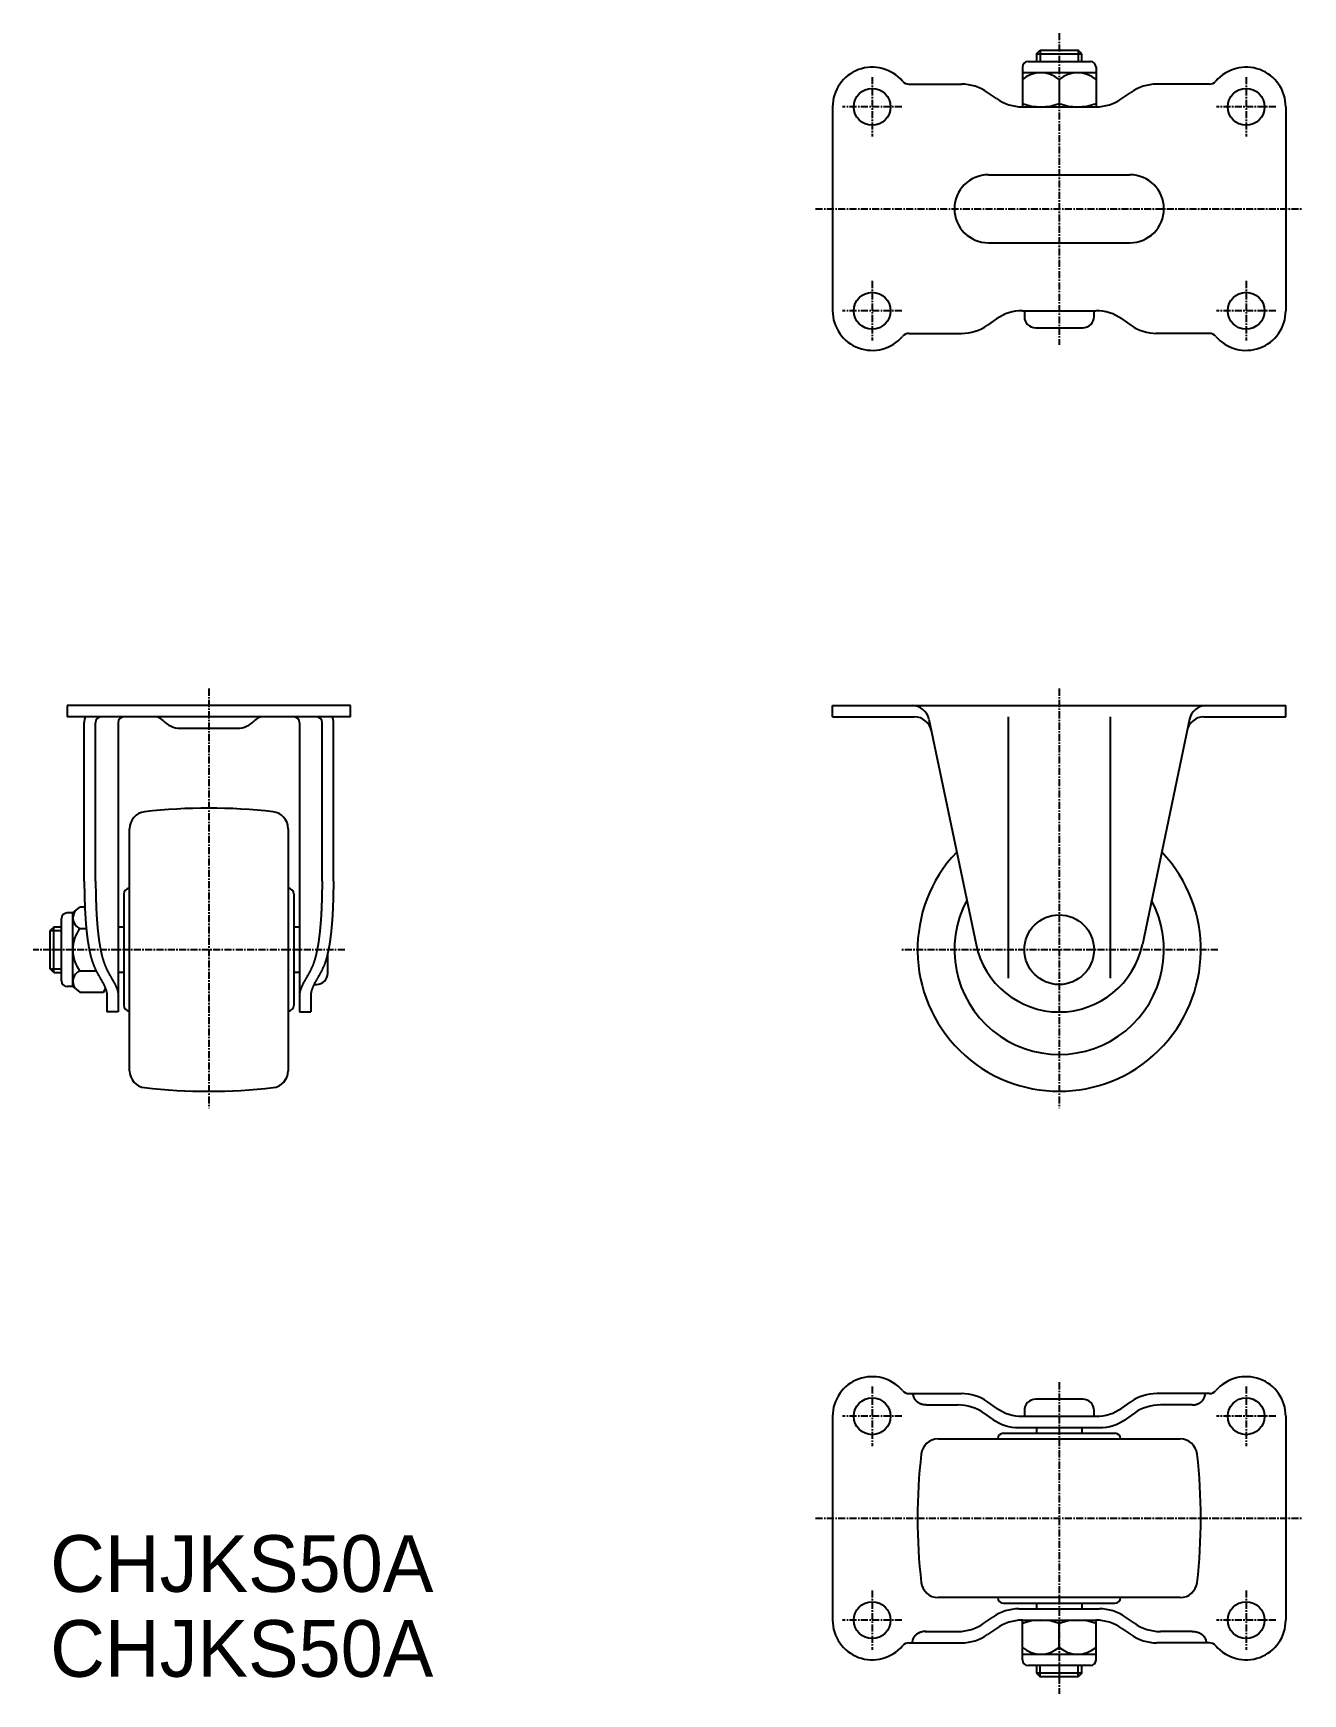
# Model space of a CAD drawing. Extents: x -3609 to -3385, y -128 to 165.
import ezdxf

# ---------------------------------------------------------------- set-up
doc = ezdxf.new("R2010")
doc.units = 0
doc.linetypes.add('CENTER', pattern=[2, 1.25, -0.25, 0.25, -0.25])
doc.layers.get('0').update_dxf_attribs({"linetype": 'CONTINUOUS'})
doc.layers.get('DEFPOINTS').update_dxf_attribs({"linetype": 'CONTINUOUS'})
doc.layers.add('CENTER', color=1, linetype='CENTER')

msp = doc.modelspace()

# ---------------------------------------------------------------- texts
at = {"color": 7, "linetype": 'CONTINUOUS'}
for p in [(-3605.86, -109.79), (-3605.86, -124.79)]:
    msp.add_text('CHJKS50A', height=10, dxfattribs=at).set_placement(p)

# ---------------------------------------------------------------- linework, layer by layer
at = {"color": 7, "linetype": 'CONTINUOUS'}
for p, q in [((-3431.76, 161.81), (-3431.14, 162.43)), ((-3431.76, 161.81), (-3423.76, 161.81)), ((-3431.76, 161.81), (-3431.76, 160.43)), ((-3431.14, 162.43), (-3424.39, 162.43)), ((-3423.76, 161.81), (-3424.39, 162.43)), ((-3423.76, 160.43), (-3423.76, 161.81)), ((-3434.26, 159.43), (-3434.26, 152.43)), ((-3421.26, 158.43), (-3434.26, 158.43)), ((-3433.26, 160.43), (-3422.26, 160.43)), ((-3421.26, 159.43), (-3421.26, 152.43)), ((-3454.28, 156.43), (-3445, 156.43)), ((-3427.76, 157.23), (-3427.76, 153.01)), ((-3401.24, 156.43), (-3410.53, 156.43)), ((-3438.83, 153.88), (-3440.41, 154.99)), ((-3416.69, 153.88), (-3415.11, 154.99)), ((-3467.76, 152.43), (-3467.76, 116.43)), ((-3434.24, 152.43), (-3421.28, 152.43)), ((-3387.76, 152.43), (-3387.76, 116.43)), ((-3440.26, 140.43), (-3415.26, 140.43)), ((-3440.26, 128.43), (-3415.26, 128.43)), ((-3438.83, 114.99), (-3440.41, 113.88)), ((-3434.24, 116.43), (-3421.28, 116.43)), ((-3433.91, 116.43), (-3433.91, 115.43)), ((-3421.61, 115.43), (-3421.61, 116.43)), ((-3416.69, 114.99), (-3415.11, 113.88)), ((-3454.28, 112.43), (-3445, 112.43)), ((-3431.91, 113.43), (-3423.61, 113.43)), ((-3401.24, 112.43), (-3410.76, 112.43)), ((-3552.86, 46.7), (-3602.86, 46.7)), ((-3602.86, 46.7), (-3602.86, 44.7)), ((-3552.86, 44.7), (-3602.86, 44.7)), ((-3552.86, 44.7), (-3552.86, 46.7)), ((-3467.76, 46.7), (-3387.76, 46.7)), ((-3467.76, 44.7), (-3467.76, 46.7)), ((-3467.76, 44.7), (-3453.28, 44.7)), ((-3450.76, 44.31), (-3442.44, 4.53)), ((-3436.76, 44.7), (-3436.76, -1.4)), ((-3418.76, 44.7), (-3418.76, -1.4)), ((-3404.76, 44.31), (-3413.08, 4.53)), ((-3402.24, 44.7), (-3387.76, 44.7)), ((-3387.76, 44.7), (-3387.76, 46.7)), ((-3599.86, 15.7), (-3599.86, 43.7)), ((-3597.86, 15.7), (-3597.86, 43.7)), ((-3593.86, 43.7), (-3593.86, -7.4)), ((-3582.89, 42.7), (-3572.82, 42.7)), ((-3561.86, 43.7), (-3561.86, -7.4)), ((-3557.86, 15.7), (-3557.86, 43.7)), ((-3555.86, 15.7), (-3555.86, 43.7)), ((-3591.86, -17.78), (-3591.86, 24.97)), ((-3563.86, 24.97), (-3563.86, -17.78)), ((-3592.86, 13.44), (-3592.86, -6.24)), ((-3591.86, 14.44), (-3591.91, 14.44)), ((-3563.86, 14.44), (-3563.81, 14.44)), ((-3562.86, 13.44), (-3562.86, -6.24)), ((-3603.86, -1.9), (-3603.86, 9.1)), ((-3601.86, 10.1), (-3602.86, 10.1)), ((-3601.86, 10.1), (-3600.66, 11.1)), ((-3601.86, -2.9), (-3601.86, 10.1)), ((-3599.74, 11.1), (-3600.66, 11.1)), ((-3605.23, 7.6), (-3605.86, 6.97)), ((-3605.86, 0.22), (-3605.86, 6.97)), ((-3605.23, -0.4), (-3605.23, 7.6)), ((-3603.86, 7.6), (-3605.23, 7.6)), ((-3600.66, 7.35), (-3599.5, 7.35)), ((-3592.86, 7.6), (-3593.86, 7.6)), ((-3561.86, 7.6), (-3562.86, 7.6)), ((-3556.86, -0.55), (-3556.86, 3.07)), ((-3605.23, -0.4), (-3605.86, 0.22)), ((-3605.23, -0.4), (-3603.86, -0.4)), ((-3601.86, -2.9), (-3602.86, -2.9)), ((-3601.86, -2.9), (-3600.66, -3.91)), ((-3600.66, -0.16), (-3597.73, -0.16)), ((-3592.86, -0.4), (-3593.86, -0.4)), ((-3561.86, -0.4), (-3562.86, -0.4)), ((-3559.3, -2.55), (-3558.86, -2.55)), ((-3600.66, -3.91), (-3596.44, -3.91)), ((-3596.44, -3.91), (-3596.09, -3.3)), ((-3595.86, -4.4), (-3595.86, -7.4)), ((-3559.86, -4.4), (-3559.86, -7.4)), ((-3593.86, -7.4), (-3595.86, -7.4)), ((-3591.86, -7.25), (-3591.91, -7.24)), ((-3563.86, -7.25), (-3563.81, -7.24)), ((-3561.86, -7.4), (-3559.86, -7.4)), ((-3454.28, -74.79), (-3445, -74.79)), ((-3438.83, -77.34), (-3440.41, -76.24)), ((-3423.61, -75.79), (-3431.91, -75.79)), ((-3416.69, -77.34), (-3415.11, -76.24)), ((-3401.24, -74.79), (-3410.53, -74.79)), ((-3467.76, -78.79), (-3467.76, -114.79)), ((-3451.26, -76.79), (-3445.63, -76.79)), ((-3441.04, -78.24), (-3439.46, -79.34)), ((-3434.24, -78.79), (-3421.28, -78.79)), ((-3433.91, -77.79), (-3433.91, -78.79)), ((-3421.61, -78.79), (-3421.61, -77.79)), ((-3414.48, -78.24), (-3416.06, -79.34)), ((-3404.26, -76.79), (-3409.9, -76.79)), ((-3387.76, -78.79), (-3387.76, -114.79)), ((-3437.6, -81.79), (-3417.92, -81.79)), ((-3434.87, -80.79), (-3420.65, -80.79)), ((-3431.76, -80.79), (-3431.76, -81.79)), ((-3423.76, -80.79), (-3423.76, -81.79)), ((-3449.14, -82.79), (-3406.39, -82.79)), ((-3438.6, -82.79), (-3438.6, -82.74)), ((-3416.92, -82.79), (-3416.92, -82.74)), ((-3406.39, -110.79), (-3449.14, -110.79)), ((-3438.6, -110.79), (-3438.6, -110.84)), ((-3416.92, -110.79), (-3416.92, -110.84)), ((-3441.04, -115.34), (-3439.46, -114.24)), ((-3437.6, -111.79), (-3417.92, -111.79)), ((-3434.87, -112.79), (-3420.65, -112.79)), ((-3431.76, -111.79), (-3431.76, -112.79)), ((-3423.76, -111.79), (-3423.76, -112.79)), ((-3414.48, -115.34), (-3416.06, -114.24)), ((-3451.44, -116.79), (-3445.63, -116.79)), ((-3438.83, -116.24), (-3440.41, -117.34)), ((-3434.26, -121.79), (-3434.26, -114.79)), ((-3434.24, -114.79), (-3421.28, -114.79)), ((-3427.76, -119.59), (-3427.76, -115.37)), ((-3421.26, -121.79), (-3421.26, -114.79)), ((-3416.69, -116.24), (-3415.11, -117.34)), ((-3404.26, -116.79), (-3409.9, -116.79)), ((-3454.28, -118.79), (-3445, -118.79)), ((-3401.24, -118.79), (-3410.53, -118.79)), ((-3434.26, -120.79), (-3421.26, -120.79)), ((-3422.26, -122.79), (-3433.26, -122.79)), ((-3431.76, -122.79), (-3431.76, -124.17)), ((-3423.76, -124.17), (-3423.76, -122.79)), ((-3423.76, -124.17), (-3431.76, -124.17)), ((-3431.76, -124.17), (-3431.14, -124.79)), ((-3424.39, -124.79), (-3431.14, -124.79)), ((-3423.76, -124.17), (-3424.39, -124.79))]:
    msp.add_line(p, q, dxfattribs=at)
at = {"color": 3, "linetype": 'CONTINUOUS'}
for p, q in [((-3431.14, 162.43), (-3431.14, 160.43)), ((-3424.39, 162.43), (-3424.39, 160.43)), ((-3605.86, 6.97), (-3603.86, 6.97)), ((-3605.86, 0.22), (-3603.86, 0.22)), ((-3431.14, -124.79), (-3431.14, -122.79)), ((-3424.39, -124.79), (-3424.39, -122.79))]:
    msp.add_line(p, q, dxfattribs=at)
at = {"color": 7}
for points in [[(-3599.86, 15.7, 0), (-3599.86, 15.65, 0), (-3599.86, 15.59, 0), (-3599.86, 15.54, 0), (-3599.85, 15.49, 0), (-3599.85, 15.43, 0), (-3599.85, 15.38, 0), (-3599.85, 15.32, 0), (-3599.85, 15.27, 0), (-3599.85, 15.21, 0), (-3599.85, 15.16, 0), (-3599.85, 15.11, 0), (-3599.85, 15.05, 0), (-3599.85, 15, 0), (-3599.85, 14.94, 0), (-3599.84, 14.89, 0), (-3599.84, 14.83, 0), (-3599.84, 14.78, 0), (-3599.84, 14.72, 0), (-3599.84, 14.67, 0), (-3599.84, 14.62, 0), (-3599.84, 14.56, 0), (-3599.84, 14.51, 0), (-3599.84, 14.45, 0), (-3599.84, 14.4, 0), (-3599.83, 14.34, 0), (-3599.83, 14.29, 0), (-3599.83, 14.23, 0), (-3599.83, 14.18, 0), (-3599.83, 14.13, 0), (-3599.83, 14.07, 0), (-3599.83, 14.02, 0), (-3599.83, 13.96, 0), (-3599.83, 13.91, 0), (-3599.82, 13.85, 0), (-3599.82, 13.8, 0), (-3599.82, 13.75, 0), (-3599.82, 13.69, 0), (-3599.82, 13.64, 0), (-3599.82, 13.58, 0), (-3599.82, 13.53, 0), (-3599.82, 13.47, 0), (-3599.82, 13.42, 0), (-3599.81, 13.37, 0), (-3599.81, 13.31, 0), (-3599.81, 13.26, 0), (-3599.81, 13.2, 0), (-3599.81, 13.15, 0), (-3599.81, 13.09, 0), (-3599.81, 13.04, 0), (-3599.8, 12.98, 0), (-3599.8, 12.93, 0), (-3599.8, 12.88, 0), (-3599.8, 12.82, 0), (-3599.8, 12.77, 0), (-3599.8, 12.71, 0), (-3599.8, 12.66, 0), (-3599.79, 12.6, 0), (-3599.79, 12.55, 0), (-3599.79, 12.5, 0), (-3599.79, 12.44, 0), (-3599.79, 12.39, 0), (-3599.79, 12.33, 0), (-3599.79, 12.28, 0), (-3599.78, 12.22, 0), (-3599.78, 12.17, 0), (-3599.78, 12.12, 0), (-3599.78, 12.06, 0), (-3599.78, 12.01, 0), (-3599.77, 11.95, 0), (-3599.77, 11.9, 0), (-3599.77, 11.84, 0), (-3599.77, 11.79, 0), (-3599.77, 11.73, 0), (-3599.77, 11.68, 0), (-3599.76, 11.63, 0), (-3599.76, 11.57, 0), (-3599.76, 11.52, 0), (-3599.76, 11.46, 0), (-3599.76, 11.41, 0), (-3599.75, 11.35, 0), (-3599.75, 11.3, 0), (-3599.75, 11.25, 0), (-3599.75, 11.19, 0), (-3599.75, 11.14, 0), (-3599.74, 11.08, 0), (-3599.74, 11.03, 0), (-3599.74, 10.97, 0), (-3599.74, 10.92, 0), (-3599.73, 10.87, 0), (-3599.73, 10.81, 0), (-3599.73, 10.76, 0), (-3599.73, 10.7, 0), (-3599.72, 10.65, 0), (-3599.72, 10.6, 0), (-3599.72, 10.54, 0), (-3599.72, 10.49, 0), (-3599.71, 10.43, 0), (-3599.71, 10.38, 0), (-3599.71, 10.32, 0), (-3599.71, 10.27, 0), (-3599.7, 10.22, 0), (-3599.7, 10.16, 0), (-3599.7, 10.11, 0), (-3599.69, 10.05, 0), (-3599.69, 10, 0), (-3599.69, 9.94, 0), (-3599.69, 9.89, 0), (-3599.68, 9.84, 0), (-3599.68, 9.78, 0), (-3599.68, 9.73, 0), (-3599.67, 9.67, 0), (-3599.67, 9.62, 0), (-3599.67, 9.57, 0), (-3599.66, 9.51, 0), (-3599.66, 9.46, 0), (-3599.66, 9.4, 0), (-3599.65, 9.35, 0), (-3599.65, 9.29, 0), (-3599.65, 9.24, 0), (-3599.64, 9.19, 0), (-3599.64, 9.13, 0), (-3599.64, 9.08, 0), (-3599.63, 9.02, 0), (-3599.63, 8.97, 0), (-3599.63, 8.92, 0), (-3599.62, 8.86, 0), (-3599.62, 8.81, 0), (-3599.61, 8.75, 0), (-3599.61, 8.7, 0), (-3599.61, 8.64, 0), (-3599.6, 8.59, 0), (-3599.6, 8.54, 0), (-3599.59, 8.48, 0), (-3599.59, 8.43, 0), (-3599.59, 8.37, 0), (-3599.58, 8.32, 0), (-3599.58, 8.27, 0), (-3599.57, 8.21, 0), (-3599.57, 8.16, 0), (-3599.56, 8.1, 0), (-3599.56, 8.05, 0), (-3599.56, 8, 0), (-3599.55, 7.94, 0), (-3599.55, 7.89, 0), (-3599.54, 7.83, 0), (-3599.54, 7.78, 0), (-3599.53, 7.73, 0), (-3599.53, 7.67, 0), (-3599.52, 7.62, 0), (-3599.52, 7.56, 0), (-3599.51, 7.51, 0), (-3599.51, 7.46, 0), (-3599.5, 7.4, 0), (-3599.5, 7.35, 0), (-3599.49, 7.29, 0), (-3599.49, 7.24, 0), (-3599.48, 7.19, 0), (-3599.48, 7.13, 0), (-3599.47, 7.08, 0), (-3599.46, 7.02, 0), (-3599.46, 6.97, 0), (-3599.45, 6.92, 0), (-3599.45, 6.86, 0), (-3599.44, 6.81, 0), (-3599.44, 6.75, 0), (-3599.43, 6.7, 0), (-3599.42, 6.65, 0), (-3599.42, 6.59, 0), (-3599.41, 6.54, 0), (-3599.41, 6.48, 0), (-3599.4, 6.43, 0), (-3599.39, 6.38, 0), (-3599.39, 6.32, 0), (-3599.38, 6.27, 0), (-3599.37, 6.21, 0), (-3599.37, 6.16, 0), (-3599.36, 6.11, 0), (-3599.36, 6.05, 0), (-3599.35, 6, 0), (-3599.34, 5.95, 0), (-3599.34, 5.89, 0), (-3599.33, 5.84, 0), (-3599.32, 5.78, 0), (-3599.31, 5.73, 0), (-3599.31, 5.68, 0), (-3599.3, 5.62, 0), (-3599.29, 5.57, 0), (-3599.29, 5.51, 0), (-3599.28, 5.46, 0), (-3599.27, 5.41, 0), (-3599.26, 5.35, 0), (-3599.26, 5.3, 0), (-3599.25, 5.25, 0), (-3599.24, 5.19, 0), (-3599.23, 5.14, 0), (-3599.22, 5.08, 0), (-3599.22, 5.03, 0), (-3599.21, 4.98, 0), (-3599.2, 4.92, 0), (-3599.19, 4.87, 0), (-3599.18, 4.82, 0), (-3599.18, 4.76, 0), (-3599.17, 4.71, 0), (-3599.16, 4.66, 0), (-3599.15, 4.6, 0), (-3599.14, 4.55, 0), (-3599.13, 4.49, 0), (-3599.12, 4.44, 0), (-3599.11, 4.39, 0), (-3599.11, 4.33, 0), (-3599.1, 4.28, 0), (-3599.09, 4.23, 0), (-3599.08, 4.17, 0), (-3599.07, 4.12, 0), (-3599.06, 4.07, 0), (-3599.05, 4.01, 0), (-3599.04, 3.96, 0), (-3599.03, 3.91, 0), (-3599.02, 3.85, 0), (-3599.01, 3.8, 0), (-3599, 3.75, 0), (-3598.99, 3.69, 0), (-3598.98, 3.64, 0), (-3598.97, 3.59, 0), (-3598.96, 3.53, 0), (-3598.95, 3.48, 0), (-3598.93, 3.43, 0), (-3598.92, 3.37, 0), (-3598.91, 3.32, 0), (-3598.9, 3.27, 0), (-3598.89, 3.21, 0), (-3598.88, 3.16, 0), (-3598.87, 3.11, 0), (-3598.86, 3.05, 0), (-3598.84, 3, 0), (-3598.83, 2.95, 0), (-3598.82, 2.89, 0), (-3598.81, 2.84, 0), (-3598.79, 2.79, 0), (-3598.78, 2.74, 0), (-3598.77, 2.68, 0), (-3598.76, 2.63, 0), (-3598.74, 2.58, 0), (-3598.73, 2.52, 0), (-3598.72, 2.47, 0), (-3598.7, 2.42, 0), (-3598.69, 2.37, 0), (-3598.68, 2.31, 0), (-3598.66, 2.26, 0), (-3598.65, 2.21, 0), (-3598.63, 2.16, 0), (-3598.62, 2.1, 0), (-3598.61, 2.05, 0), (-3598.59, 2, 0), (-3598.58, 1.95, 0), (-3598.56, 1.9, 0), (-3598.54, 1.84, 0), (-3598.53, 1.79, 0), (-3598.51, 1.74, 0), (-3598.5, 1.69, 0), (-3598.48, 1.64, 0), (-3598.46, 1.58, 0), (-3598.45, 1.53, 0), (-3598.43, 1.48, 0), (-3598.41, 1.43, 0), (-3598.39, 1.38, 0), (-3598.38, 1.33, 0), (-3598.36, 1.28, 0), (-3598.34, 1.22, 0), (-3598.32, 1.17, 0), (-3598.3, 1.12, 0), (-3598.28, 1.07, 0), (-3598.26, 1.02, 0), (-3598.24, 0.97, 0), (-3598.22, 0.92, 0), (-3598.2, 0.87, 0), (-3598.18, 0.82, 0), (-3598.16, 0.77, 0), (-3598.14, 0.72, 0), (-3598.12, 0.67, 0), (-3598.1, 0.62, 0), (-3598.08, 0.57, 0), (-3598.06, 0.52, 0), (-3598.03, 0.47, 0), (-3598.01, 0.42, 0), (-3597.99, 0.37, 0), (-3597.97, 0.32, 0), (-3597.94, 0.27, 0), (-3597.92, 0.22, 0), (-3597.9, 0.17, 0), (-3597.87, 0.13, 0), (-3597.85, 0.08, 0), (-3597.83, 0.03, 0), (-3597.8, -0.02, 0), (-3597.78, -0.07, 0), (-3597.75, -0.12, 0), (-3597.73, -0.17, 0), (-3597.7, -0.22, 0), (-3597.68, -0.26, 0), (-3597.65, -0.31, 0), (-3597.63, -0.36, 0), (-3597.6, -0.41, 0), (-3597.58, -0.46, 0), (-3597.55, -0.5, 0), (-3597.53, -0.55, 0), (-3597.5, -0.6, 0), (-3597.48, -0.65, 0), (-3597.45, -0.69, 0), (-3597.42, -0.74, 0), (-3597.4, -0.79, 0), (-3597.37, -0.84, 0), (-3597.34, -0.88, 0), (-3597.32, -0.93, 0), (-3597.29, -0.98, 0), (-3597.26, -1.03, 0), (-3597.24, -1.07, 0), (-3597.21, -1.12, 0), (-3597.18, -1.17, 0), (-3597.16, -1.22, 0), (-3597.13, -1.26, 0), (-3597.1, -1.31, 0), (-3597.07, -1.36, 0), (-3597.05, -1.4, 0), (-3597.02, -1.45, 0), (-3596.99, -1.5, 0), (-3596.97, -1.54, 0), (-3596.94, -1.59, 0), (-3596.91, -1.64, 0), (-3596.88, -1.68, 0), (-3596.86, -1.73, 0), (-3596.83, -1.78, 0), (-3596.8, -1.83, 0), (-3596.77, -1.87, 0), (-3596.75, -1.92, 0), (-3596.72, -1.97, 0), (-3596.69, -2.01, 0), (-3596.67, -2.06, 0), (-3596.64, -2.11, 0), (-3596.62, -2.16, 0), (-3596.59, -2.2, 0), (-3596.56, -2.25, 0), (-3596.54, -2.3, 0), (-3596.51, -2.35, 0), (-3596.49, -2.4, 0), (-3596.47, -2.45, 0), (-3596.44, -2.49, 0), (-3596.42, -2.54, 0), (-3596.39, -2.59, 0), (-3596.37, -2.64, 0), (-3596.35, -2.69, 0), (-3596.32, -2.74, 0), (-3596.3, -2.79, 0), (-3596.28, -2.84, 0), (-3596.26, -2.89, 0), (-3596.24, -2.94, 0), (-3596.22, -2.99, 0), (-3596.19, -3.04, 0), (-3596.17, -3.09, 0), (-3596.15, -3.14, 0), (-3596.13, -3.19, 0), (-3596.11, -3.24, 0), (-3596.09, -3.29, 0), (-3596.07, -3.34, 0), (-3596.06, -3.39, 0), (-3596.04, -3.44, 0), (-3596.02, -3.5, 0), (-3596, -3.55, 0), (-3595.99, -3.6, 0), (-3595.97, -3.65, 0), (-3595.96, -3.7, 0), (-3595.95, -3.76, 0), (-3595.94, -3.81, 0), (-3595.93, -3.86, 0), (-3595.92, -3.92, 0), (-3595.91, -3.97, 0), (-3595.9, -4.02, 0), (-3595.89, -4.08, 0), (-3595.89, -4.13, 0), (-3595.88, -4.19, 0), (-3595.87, -4.24, 0), (-3595.87, -4.29, 0), (-3595.86, -4.35, 0), (-3595.86, -4.4, 0)], [(-3597.86, 15.7, 0), (-3597.86, 15.65, 0), (-3597.86, 15.59, 0), (-3597.86, 15.54, 0), (-3597.85, 15.49, 0), (-3597.85, 15.43, 0), (-3597.85, 15.38, 0), (-3597.85, 15.32, 0), (-3597.85, 15.27, 0), (-3597.85, 15.21, 0), (-3597.85, 15.16, 0), (-3597.85, 15.11, 0), (-3597.85, 15.05, 0), (-3597.85, 15, 0), (-3597.85, 14.94, 0), (-3597.84, 14.89, 0), (-3597.84, 14.83, 0), (-3597.84, 14.78, 0), (-3597.84, 14.72, 0), (-3597.84, 14.67, 0), (-3597.84, 14.62, 0), (-3597.84, 14.56, 0), (-3597.84, 14.51, 0), (-3597.84, 14.45, 0), (-3597.84, 14.4, 0), (-3597.83, 14.34, 0), (-3597.83, 14.29, 0), (-3597.83, 14.23, 0), (-3597.83, 14.18, 0), (-3597.83, 14.13, 0), (-3597.83, 14.07, 0), (-3597.83, 14.02, 0), (-3597.83, 13.96, 0), (-3597.83, 13.91, 0), (-3597.82, 13.85, 0), (-3597.82, 13.8, 0), (-3597.82, 13.75, 0), (-3597.82, 13.69, 0), (-3597.82, 13.64, 0), (-3597.82, 13.58, 0), (-3597.82, 13.53, 0), (-3597.82, 13.47, 0), (-3597.82, 13.42, 0), (-3597.81, 13.37, 0), (-3597.81, 13.31, 0), (-3597.81, 13.26, 0), (-3597.81, 13.2, 0), (-3597.81, 13.15, 0), (-3597.81, 13.09, 0), (-3597.81, 13.04, 0), (-3597.8, 12.98, 0), (-3597.8, 12.93, 0), (-3597.8, 12.88, 0), (-3597.8, 12.82, 0), (-3597.8, 12.77, 0), (-3597.8, 12.71, 0), (-3597.8, 12.66, 0), (-3597.79, 12.6, 0), (-3597.79, 12.55, 0), (-3597.79, 12.5, 0), (-3597.79, 12.44, 0), (-3597.79, 12.39, 0), (-3597.79, 12.33, 0), (-3597.79, 12.28, 0), (-3597.78, 12.22, 0), (-3597.78, 12.17, 0), (-3597.78, 12.12, 0), (-3597.78, 12.06, 0), (-3597.78, 12.01, 0), (-3597.77, 11.95, 0), (-3597.77, 11.9, 0), (-3597.77, 11.84, 0), (-3597.77, 11.79, 0), (-3597.77, 11.73, 0), (-3597.77, 11.68, 0), (-3597.76, 11.63, 0), (-3597.76, 11.57, 0), (-3597.76, 11.52, 0), (-3597.76, 11.46, 0), (-3597.76, 11.41, 0), (-3597.75, 11.35, 0), (-3597.75, 11.3, 0), (-3597.75, 11.25, 0), (-3597.75, 11.19, 0), (-3597.75, 11.14, 0), (-3597.74, 11.08, 0), (-3597.74, 11.03, 0), (-3597.74, 10.97, 0), (-3597.74, 10.92, 0), (-3597.73, 10.87, 0), (-3597.73, 10.81, 0), (-3597.73, 10.76, 0), (-3597.73, 10.7, 0), (-3597.72, 10.65, 0), (-3597.72, 10.6, 0), (-3597.72, 10.54, 0), (-3597.72, 10.49, 0), (-3597.71, 10.43, 0), (-3597.71, 10.38, 0), (-3597.71, 10.32, 0), (-3597.71, 10.27, 0), (-3597.7, 10.22, 0), (-3597.7, 10.16, 0), (-3597.7, 10.11, 0), (-3597.69, 10.05, 0), (-3597.69, 10, 0), (-3597.69, 9.94, 0), (-3597.69, 9.89, 0), (-3597.68, 9.84, 0), (-3597.68, 9.78, 0), (-3597.68, 9.73, 0), (-3597.67, 9.67, 0), (-3597.67, 9.62, 0), (-3597.67, 9.57, 0), (-3597.66, 9.51, 0), (-3597.66, 9.46, 0), (-3597.66, 9.4, 0), (-3597.65, 9.35, 0), (-3597.65, 9.29, 0), (-3597.65, 9.24, 0), (-3597.64, 9.19, 0), (-3597.64, 9.13, 0), (-3597.64, 9.08, 0), (-3597.63, 9.02, 0), (-3597.63, 8.97, 0), (-3597.63, 8.92, 0), (-3597.62, 8.86, 0), (-3597.62, 8.81, 0), (-3597.61, 8.75, 0), (-3597.61, 8.7, 0), (-3597.61, 8.64, 0), (-3597.6, 8.59, 0), (-3597.6, 8.54, 0), (-3597.59, 8.48, 0), (-3597.59, 8.43, 0), (-3597.59, 8.37, 0), (-3597.58, 8.32, 0), (-3597.58, 8.27, 0), (-3597.57, 8.21, 0), (-3597.57, 8.16, 0), (-3597.56, 8.1, 0), (-3597.56, 8.05, 0), (-3597.56, 8, 0), (-3597.55, 7.94, 0), (-3597.55, 7.89, 0), (-3597.54, 7.83, 0), (-3597.54, 7.78, 0), (-3597.53, 7.73, 0), (-3597.53, 7.67, 0), (-3597.52, 7.62, 0), (-3597.52, 7.56, 0), (-3597.51, 7.51, 0), (-3597.51, 7.46, 0), (-3597.5, 7.4, 0), (-3597.5, 7.35, 0), (-3597.49, 7.29, 0), (-3597.49, 7.24, 0), (-3597.48, 7.19, 0), (-3597.48, 7.13, 0), (-3597.47, 7.08, 0), (-3597.46, 7.02, 0), (-3597.46, 6.97, 0), (-3597.45, 6.92, 0), (-3597.45, 6.86, 0), (-3597.44, 6.81, 0), (-3597.44, 6.75, 0), (-3597.43, 6.7, 0), (-3597.42, 6.65, 0), (-3597.42, 6.59, 0), (-3597.41, 6.54, 0), (-3597.41, 6.48, 0), (-3597.4, 6.43, 0), (-3597.39, 6.38, 0), (-3597.39, 6.32, 0), (-3597.38, 6.27, 0), (-3597.37, 6.21, 0), (-3597.37, 6.16, 0), (-3597.36, 6.11, 0), (-3597.36, 6.05, 0), (-3597.35, 6, 0), (-3597.34, 5.95, 0), (-3597.34, 5.89, 0), (-3597.33, 5.84, 0), (-3597.32, 5.78, 0), (-3597.31, 5.73, 0), (-3597.31, 5.68, 0), (-3597.3, 5.62, 0), (-3597.29, 5.57, 0), (-3597.29, 5.51, 0), (-3597.28, 5.46, 0), (-3597.27, 5.41, 0), (-3597.26, 5.35, 0), (-3597.26, 5.3, 0), (-3597.25, 5.25, 0), (-3597.24, 5.19, 0), (-3597.23, 5.14, 0), (-3597.22, 5.08, 0), (-3597.22, 5.03, 0), (-3597.21, 4.98, 0), (-3597.2, 4.92, 0), (-3597.19, 4.87, 0), (-3597.18, 4.82, 0), (-3597.18, 4.76, 0), (-3597.17, 4.71, 0), (-3597.16, 4.66, 0), (-3597.15, 4.6, 0), (-3597.14, 4.55, 0), (-3597.13, 4.49, 0), (-3597.12, 4.44, 0), (-3597.11, 4.39, 0), (-3597.11, 4.33, 0), (-3597.1, 4.28, 0), (-3597.09, 4.23, 0), (-3597.08, 4.17, 0), (-3597.07, 4.12, 0), (-3597.06, 4.07, 0), (-3597.05, 4.01, 0), (-3597.04, 3.96, 0), (-3597.03, 3.91, 0), (-3597.02, 3.85, 0), (-3597.01, 3.8, 0), (-3597, 3.75, 0), (-3596.99, 3.69, 0), (-3596.98, 3.64, 0), (-3596.97, 3.59, 0), (-3596.96, 3.53, 0), (-3596.95, 3.48, 0), (-3596.93, 3.43, 0), (-3596.92, 3.37, 0), (-3596.91, 3.32, 0), (-3596.9, 3.27, 0), (-3596.89, 3.21, 0), (-3596.88, 3.16, 0), (-3596.87, 3.11, 0), (-3596.86, 3.05, 0), (-3596.84, 3, 0), (-3596.83, 2.95, 0), (-3596.82, 2.89, 0), (-3596.81, 2.84, 0), (-3596.79, 2.79, 0), (-3596.78, 2.74, 0), (-3596.77, 2.68, 0), (-3596.76, 2.63, 0), (-3596.74, 2.58, 0), (-3596.73, 2.52, 0), (-3596.72, 2.47, 0), (-3596.7, 2.42, 0), (-3596.69, 2.37, 0), (-3596.68, 2.31, 0), (-3596.66, 2.26, 0), (-3596.65, 2.21, 0), (-3596.63, 2.16, 0), (-3596.62, 2.1, 0), (-3596.61, 2.05, 0), (-3596.59, 2, 0), (-3596.58, 1.95, 0), (-3596.56, 1.9, 0), (-3596.54, 1.84, 0), (-3596.53, 1.79, 0), (-3596.51, 1.74, 0), (-3596.5, 1.69, 0), (-3596.48, 1.64, 0), (-3596.46, 1.58, 0), (-3596.45, 1.53, 0), (-3596.43, 1.48, 0), (-3596.41, 1.43, 0), (-3596.39, 1.38, 0), (-3596.38, 1.33, 0), (-3596.36, 1.28, 0), (-3596.34, 1.22, 0), (-3596.32, 1.17, 0), (-3596.3, 1.12, 0), (-3596.28, 1.07, 0), (-3596.26, 1.02, 0), (-3596.24, 0.97, 0), (-3596.22, 0.92, 0), (-3596.2, 0.87, 0), (-3596.18, 0.82, 0), (-3596.16, 0.77, 0), (-3596.14, 0.72, 0), (-3596.12, 0.67, 0), (-3596.1, 0.62, 0), (-3596.08, 0.57, 0), (-3596.06, 0.52, 0), (-3596.03, 0.47, 0), (-3596.01, 0.42, 0), (-3595.99, 0.37, 0), (-3595.97, 0.32, 0), (-3595.94, 0.27, 0), (-3595.92, 0.22, 0), (-3595.9, 0.17, 0), (-3595.87, 0.13, 0), (-3595.85, 0.08, 0), (-3595.83, 0.03, 0), (-3595.8, -0.02, 0), (-3595.78, -0.07, 0), (-3595.75, -0.12, 0), (-3595.73, -0.17, 0), (-3595.7, -0.22, 0), (-3595.68, -0.26, 0), (-3595.65, -0.31, 0), (-3595.63, -0.36, 0), (-3595.6, -0.41, 0), (-3595.58, -0.46, 0), (-3595.55, -0.5, 0), (-3595.53, -0.55, 0), (-3595.5, -0.6, 0), (-3595.48, -0.65, 0), (-3595.45, -0.69, 0), (-3595.42, -0.74, 0), (-3595.4, -0.79, 0), (-3595.37, -0.84, 0), (-3595.34, -0.88, 0), (-3595.32, -0.93, 0), (-3595.29, -0.98, 0), (-3595.26, -1.03, 0), (-3595.24, -1.07, 0), (-3595.21, -1.12, 0), (-3595.18, -1.17, 0), (-3595.16, -1.22, 0), (-3595.13, -1.26, 0), (-3595.1, -1.31, 0), (-3595.07, -1.36, 0), (-3595.05, -1.4, 0), (-3595.02, -1.45, 0), (-3594.99, -1.5, 0), (-3594.97, -1.54, 0), (-3594.94, -1.59, 0), (-3594.91, -1.64, 0), (-3594.88, -1.68, 0), (-3594.86, -1.73, 0), (-3594.83, -1.78, 0), (-3594.8, -1.83, 0), (-3594.77, -1.87, 0), (-3594.75, -1.92, 0), (-3594.72, -1.97, 0), (-3594.69, -2.01, 0), (-3594.67, -2.06, 0), (-3594.64, -2.11, 0), (-3594.62, -2.16, 0), (-3594.59, -2.2, 0), (-3594.56, -2.25, 0), (-3594.54, -2.3, 0), (-3594.51, -2.35, 0), (-3594.49, -2.4, 0), (-3594.47, -2.45, 0), (-3594.44, -2.49, 0), (-3594.42, -2.54, 0), (-3594.39, -2.59, 0), (-3594.37, -2.64, 0), (-3594.35, -2.69, 0), (-3594.32, -2.74, 0), (-3594.3, -2.79, 0), (-3594.28, -2.84, 0), (-3594.26, -2.89, 0), (-3594.24, -2.94, 0), (-3594.22, -2.99, 0), (-3594.19, -3.04, 0), (-3594.17, -3.09, 0), (-3594.15, -3.14, 0), (-3594.13, -3.19, 0), (-3594.11, -3.24, 0), (-3594.09, -3.29, 0), (-3594.07, -3.34, 0), (-3594.06, -3.39, 0), (-3594.04, -3.44, 0), (-3594.02, -3.5, 0), (-3594, -3.55, 0), (-3593.99, -3.6, 0), (-3593.97, -3.65, 0), (-3593.96, -3.7, 0), (-3593.95, -3.76, 0), (-3593.94, -3.81, 0), (-3593.93, -3.86, 0), (-3593.92, -3.92, 0), (-3593.91, -3.97, 0), (-3593.9, -4.02, 0), (-3593.89, -4.08, 0), (-3593.89, -4.13, 0), (-3593.88, -4.19, 0), (-3593.87, -4.24, 0), (-3593.87, -4.29, 0), (-3593.86, -4.35, 0), (-3593.86, -4.4, 0)], [(-3557.86, 15.7, 0), (-3557.86, 15.65, 0), (-3557.86, 15.59, 0), (-3557.86, 15.54, 0), (-3557.86, 15.49, 0), (-3557.86, 15.43, 0), (-3557.86, 15.38, 0), (-3557.87, 15.32, 0), (-3557.87, 15.27, 0), (-3557.87, 15.21, 0), (-3557.87, 15.16, 0), (-3557.87, 15.11, 0), (-3557.87, 15.05, 0), (-3557.87, 15, 0), (-3557.87, 14.94, 0), (-3557.87, 14.89, 0), (-3557.87, 14.83, 0), (-3557.87, 14.78, 0), (-3557.88, 14.72, 0), (-3557.88, 14.67, 0), (-3557.88, 14.62, 0), (-3557.88, 14.56, 0), (-3557.88, 14.51, 0), (-3557.88, 14.45, 0), (-3557.88, 14.4, 0), (-3557.88, 14.34, 0), (-3557.88, 14.29, 0), (-3557.88, 14.23, 0), (-3557.89, 14.18, 0), (-3557.89, 14.13, 0), (-3557.89, 14.07, 0), (-3557.89, 14.02, 0), (-3557.89, 13.96, 0), (-3557.89, 13.91, 0), (-3557.89, 13.85, 0), (-3557.89, 13.8, 0), (-3557.89, 13.75, 0), (-3557.9, 13.69, 0), (-3557.9, 13.64, 0), (-3557.9, 13.58, 0), (-3557.9, 13.53, 0), (-3557.9, 13.47, 0), (-3557.9, 13.42, 0), (-3557.9, 13.37, 0), (-3557.9, 13.31, 0), (-3557.91, 13.26, 0), (-3557.91, 13.2, 0), (-3557.91, 13.15, 0), (-3557.91, 13.09, 0), (-3557.91, 13.04, 0), (-3557.91, 12.98, 0), (-3557.91, 12.93, 0), (-3557.92, 12.88, 0), (-3557.92, 12.82, 0), (-3557.92, 12.77, 0), (-3557.92, 12.71, 0), (-3557.92, 12.66, 0), (-3557.92, 12.6, 0), (-3557.92, 12.55, 0), (-3557.93, 12.5, 0), (-3557.93, 12.44, 0), (-3557.93, 12.39, 0), (-3557.93, 12.33, 0), (-3557.93, 12.28, 0), (-3557.93, 12.22, 0), (-3557.94, 12.17, 0), (-3557.94, 12.12, 0), (-3557.94, 12.06, 0), (-3557.94, 12.01, 0), (-3557.94, 11.95, 0), (-3557.94, 11.9, 0), (-3557.95, 11.84, 0), (-3557.95, 11.79, 0), (-3557.95, 11.73, 0), (-3557.95, 11.68, 0), (-3557.95, 11.63, 0), (-3557.96, 11.57, 0), (-3557.96, 11.52, 0), (-3557.96, 11.46, 0), (-3557.96, 11.41, 0), (-3557.96, 11.35, 0), (-3557.97, 11.3, 0), (-3557.97, 11.25, 0), (-3557.97, 11.19, 0), (-3557.97, 11.14, 0), (-3557.97, 11.08, 0), (-3557.98, 11.03, 0), (-3557.98, 10.97, 0), (-3557.98, 10.92, 0), (-3557.98, 10.87, 0), (-3557.99, 10.81, 0), (-3557.99, 10.76, 0), (-3557.99, 10.7, 0), (-3557.99, 10.65, 0), (-3558, 10.6, 0), (-3558, 10.54, 0), (-3558, 10.49, 0), (-3558, 10.43, 0), (-3558.01, 10.38, 0), (-3558.01, 10.32, 0), (-3558.01, 10.27, 0), (-3558.01, 10.22, 0), (-3558.02, 10.16, 0), (-3558.02, 10.11, 0), (-3558.02, 10.05, 0), (-3558.03, 10, 0), (-3558.03, 9.94, 0), (-3558.03, 9.89, 0), (-3558.03, 9.84, 0), (-3558.04, 9.78, 0), (-3558.04, 9.73, 0), (-3558.04, 9.67, 0), (-3558.05, 9.62, 0), (-3558.05, 9.57, 0), (-3558.05, 9.51, 0), (-3558.06, 9.46, 0), (-3558.06, 9.4, 0), (-3558.06, 9.35, 0), (-3558.07, 9.29, 0), (-3558.07, 9.24, 0), (-3558.07, 9.19, 0), (-3558.08, 9.13, 0), (-3558.08, 9.08, 0), (-3558.08, 9.02, 0), (-3558.09, 8.97, 0), (-3558.09, 8.92, 0), (-3558.1, 8.86, 0), (-3558.1, 8.81, 0), (-3558.1, 8.75, 0), (-3558.11, 8.7, 0), (-3558.11, 8.64, 0), (-3558.11, 8.59, 0), (-3558.12, 8.54, 0), (-3558.12, 8.48, 0), (-3558.13, 8.43, 0), (-3558.13, 8.37, 0), (-3558.14, 8.32, 0), (-3558.14, 8.27, 0), (-3558.14, 8.21, 0), (-3558.15, 8.16, 0), (-3558.15, 8.1, 0), (-3558.16, 8.05, 0), (-3558.16, 8, 0), (-3558.17, 7.94, 0), (-3558.17, 7.89, 0), (-3558.18, 7.83, 0), (-3558.18, 7.78, 0), (-3558.19, 7.73, 0), (-3558.19, 7.67, 0), (-3558.19, 7.62, 0), (-3558.2, 7.56, 0), (-3558.2, 7.51, 0), (-3558.21, 7.46, 0), (-3558.22, 7.4, 0), (-3558.22, 7.35, 0), (-3558.23, 7.29, 0), (-3558.23, 7.24, 0), (-3558.24, 7.19, 0), (-3558.24, 7.13, 0), (-3558.25, 7.08, 0), (-3558.25, 7.02, 0), (-3558.26, 6.97, 0), (-3558.26, 6.92, 0), (-3558.27, 6.86, 0), (-3558.28, 6.81, 0), (-3558.28, 6.75, 0), (-3558.29, 6.7, 0), (-3558.29, 6.65, 0), (-3558.3, 6.59, 0), (-3558.3, 6.54, 0), (-3558.31, 6.48, 0), (-3558.32, 6.43, 0), (-3558.32, 6.38, 0), (-3558.33, 6.32, 0), (-3558.34, 6.27, 0), (-3558.34, 6.21, 0), (-3558.35, 6.16, 0), (-3558.36, 6.11, 0), (-3558.36, 6.05, 0), (-3558.37, 6, 0), (-3558.38, 5.95, 0), (-3558.38, 5.89, 0), (-3558.39, 5.84, 0), (-3558.4, 5.78, 0), (-3558.4, 5.73, 0), (-3558.41, 5.68, 0), (-3558.42, 5.62, 0), (-3558.42, 5.57, 0), (-3558.43, 5.51, 0), (-3558.44, 5.46, 0), (-3558.45, 5.41, 0), (-3558.45, 5.35, 0), (-3558.46, 5.3, 0), (-3558.47, 5.25, 0), (-3558.48, 5.19, 0), (-3558.48, 5.14, 0), (-3558.49, 5.08, 0), (-3558.5, 5.03, 0), (-3558.51, 4.98, 0), (-3558.52, 4.92, 0), (-3558.52, 4.87, 0), (-3558.53, 4.82, 0), (-3558.54, 4.76, 0), (-3558.55, 4.71, 0), (-3558.56, 4.66, 0), (-3558.57, 4.6, 0), (-3558.58, 4.55, 0), (-3558.58, 4.49, 0), (-3558.59, 4.44, 0), (-3558.6, 4.39, 0), (-3558.61, 4.33, 0), (-3558.62, 4.28, 0), (-3558.63, 4.23, 0), (-3558.64, 4.17, 0), (-3558.65, 4.12, 0), (-3558.66, 4.07, 0), (-3558.67, 4.01, 0), (-3558.68, 3.96, 0), (-3558.69, 3.91, 0), (-3558.7, 3.85, 0), (-3558.71, 3.8, 0), (-3558.72, 3.75, 0), (-3558.73, 3.69, 0), (-3558.74, 3.64, 0), (-3558.75, 3.59, 0), (-3558.76, 3.53, 0), (-3558.77, 3.48, 0), (-3558.78, 3.43, 0), (-3558.79, 3.37, 0), (-3558.8, 3.32, 0), (-3558.82, 3.27, 0), (-3558.83, 3.21, 0), (-3558.84, 3.16, 0), (-3558.85, 3.11, 0), (-3558.86, 3.05, 0), (-3558.87, 3, 0), (-3558.89, 2.95, 0), (-3558.9, 2.89, 0), (-3558.91, 2.84, 0), (-3558.92, 2.79, 0), (-3558.93, 2.74, 0), (-3558.95, 2.68, 0), (-3558.96, 2.63, 0), (-3558.97, 2.58, 0), (-3558.99, 2.52, 0), (-3559, 2.47, 0), (-3559.01, 2.42, 0), (-3559.03, 2.37, 0), (-3559.04, 2.31, 0), (-3559.05, 2.26, 0), (-3559.07, 2.21, 0), (-3559.08, 2.16, 0), (-3559.1, 2.1, 0), (-3559.11, 2.05, 0), (-3559.13, 2, 0), (-3559.14, 1.95, 0), (-3559.16, 1.9, 0), (-3559.17, 1.84, 0), (-3559.19, 1.79, 0), (-3559.2, 1.74, 0), (-3559.22, 1.69, 0), (-3559.24, 1.64, 0), (-3559.25, 1.58, 0), (-3559.27, 1.53, 0), (-3559.29, 1.48, 0), (-3559.3, 1.43, 0), (-3559.32, 1.38, 0), (-3559.34, 1.33, 0), (-3559.36, 1.28, 0), (-3559.38, 1.22, 0), (-3559.4, 1.17, 0), (-3559.41, 1.12, 0), (-3559.43, 1.07, 0), (-3559.45, 1.02, 0), (-3559.47, 0.97, 0), (-3559.49, 0.92, 0), (-3559.51, 0.87, 0), (-3559.53, 0.82, 0), (-3559.55, 0.77, 0), (-3559.58, 0.72, 0), (-3559.6, 0.67, 0), (-3559.62, 0.62, 0), (-3559.64, 0.57, 0), (-3559.66, 0.52, 0), (-3559.68, 0.47, 0), (-3559.71, 0.42, 0), (-3559.73, 0.37, 0), (-3559.75, 0.32, 0), (-3559.77, 0.27, 0), (-3559.8, 0.22, 0), (-3559.82, 0.17, 0), (-3559.84, 0.13, 0), (-3559.87, 0.08, 0), (-3559.89, 0.03, 0), (-3559.91, -0.02, 0), (-3559.94, -0.07, 0), (-3559.96, -0.12, 0), (-3559.99, -0.17, 0), (-3560.01, -0.22, 0), (-3560.04, -0.26, 0), (-3560.06, -0.31, 0), (-3560.09, -0.36, 0), (-3560.11, -0.41, 0), (-3560.14, -0.46, 0), (-3560.16, -0.5, 0), (-3560.19, -0.55, 0), (-3560.22, -0.6, 0), (-3560.24, -0.65, 0), (-3560.27, -0.69, 0), (-3560.29, -0.74, 0), (-3560.32, -0.79, 0), (-3560.35, -0.84, 0), (-3560.37, -0.88, 0), (-3560.4, -0.93, 0), (-3560.43, -0.98, 0), (-3560.45, -1.03, 0), (-3560.48, -1.07, 0), (-3560.51, -1.12, 0), (-3560.53, -1.17, 0), (-3560.56, -1.22, 0), (-3560.59, -1.26, 0), (-3560.62, -1.31, 0), (-3560.64, -1.36, 0), (-3560.67, -1.4, 0), (-3560.7, -1.45, 0), (-3560.72, -1.5, 0), (-3560.75, -1.54, 0), (-3560.78, -1.59, 0), (-3560.81, -1.64, 0), (-3560.83, -1.68, 0), (-3560.86, -1.73, 0), (-3560.89, -1.78, 0), (-3560.92, -1.83, 0), (-3560.94, -1.87, 0), (-3560.97, -1.92, 0), (-3561, -1.97, 0), (-3561.02, -2.01, 0), (-3561.05, -2.06, 0), (-3561.08, -2.11, 0), (-3561.1, -2.16, 0), (-3561.13, -2.2, 0), (-3561.15, -2.25, 0), (-3561.18, -2.3, 0), (-3561.2, -2.35, 0), (-3561.23, -2.4, 0), (-3561.25, -2.45, 0), (-3561.28, -2.49, 0), (-3561.3, -2.54, 0), (-3561.32, -2.59, 0), (-3561.35, -2.64, 0), (-3561.37, -2.69, 0), (-3561.39, -2.74, 0), (-3561.41, -2.79, 0), (-3561.44, -2.84, 0), (-3561.46, -2.89, 0), (-3561.48, -2.94, 0), (-3561.5, -2.99, 0), (-3561.52, -3.04, 0), (-3561.54, -3.09, 0), (-3561.56, -3.14, 0), (-3561.58, -3.19, 0), (-3561.6, -3.24, 0), (-3561.62, -3.29, 0), (-3561.64, -3.34, 0), (-3561.66, -3.39, 0), (-3561.68, -3.44, 0), (-3561.7, -3.5, 0), (-3561.71, -3.55, 0), (-3561.73, -3.6, 0), (-3561.74, -3.65, 0), (-3561.76, -3.7, 0), (-3561.77, -3.76, 0), (-3561.78, -3.81, 0), (-3561.79, -3.86, 0), (-3561.8, -3.92, 0), (-3561.81, -3.97, 0), (-3561.82, -4.02, 0), (-3561.83, -4.08, 0), (-3561.83, -4.13, 0), (-3561.84, -4.19, 0), (-3561.84, -4.24, 0), (-3561.85, -4.29, 0), (-3561.85, -4.35, 0), (-3561.86, -4.4, 0)], [(-3555.86, 15.7, 0), (-3555.86, 15.65, 0), (-3555.86, 15.59, 0), (-3555.86, 15.54, 0), (-3555.86, 15.49, 0), (-3555.86, 15.43, 0), (-3555.86, 15.38, 0), (-3555.87, 15.32, 0), (-3555.87, 15.27, 0), (-3555.87, 15.21, 0), (-3555.87, 15.16, 0), (-3555.87, 15.11, 0), (-3555.87, 15.05, 0), (-3555.87, 15, 0), (-3555.87, 14.94, 0), (-3555.87, 14.89, 0), (-3555.87, 14.83, 0), (-3555.87, 14.78, 0), (-3555.88, 14.72, 0), (-3555.88, 14.67, 0), (-3555.88, 14.62, 0), (-3555.88, 14.56, 0), (-3555.88, 14.51, 0), (-3555.88, 14.45, 0), (-3555.88, 14.4, 0), (-3555.88, 14.34, 0), (-3555.88, 14.29, 0), (-3555.88, 14.23, 0), (-3555.89, 14.18, 0), (-3555.89, 14.13, 0), (-3555.89, 14.07, 0), (-3555.89, 14.02, 0), (-3555.89, 13.96, 0), (-3555.89, 13.91, 0), (-3555.89, 13.85, 0), (-3555.89, 13.8, 0), (-3555.89, 13.75, 0), (-3555.9, 13.69, 0), (-3555.9, 13.64, 0), (-3555.9, 13.58, 0), (-3555.9, 13.53, 0), (-3555.9, 13.47, 0), (-3555.9, 13.42, 0), (-3555.9, 13.37, 0), (-3555.9, 13.31, 0), (-3555.91, 13.26, 0), (-3555.91, 13.2, 0), (-3555.91, 13.15, 0), (-3555.91, 13.09, 0), (-3555.91, 13.04, 0), (-3555.91, 12.98, 0), (-3555.91, 12.93, 0), (-3555.92, 12.88, 0), (-3555.92, 12.82, 0), (-3555.92, 12.77, 0), (-3555.92, 12.71, 0), (-3555.92, 12.66, 0), (-3555.92, 12.6, 0), (-3555.92, 12.55, 0), (-3555.93, 12.5, 0), (-3555.93, 12.44, 0), (-3555.93, 12.39, 0), (-3555.93, 12.33, 0), (-3555.93, 12.28, 0), (-3555.93, 12.22, 0), (-3555.94, 12.17, 0), (-3555.94, 12.12, 0), (-3555.94, 12.06, 0), (-3555.94, 12.01, 0), (-3555.94, 11.95, 0), (-3555.94, 11.9, 0), (-3555.95, 11.84, 0), (-3555.95, 11.79, 0), (-3555.95, 11.73, 0), (-3555.95, 11.68, 0), (-3555.95, 11.63, 0), (-3555.96, 11.57, 0), (-3555.96, 11.52, 0), (-3555.96, 11.46, 0), (-3555.96, 11.41, 0), (-3555.96, 11.35, 0), (-3555.97, 11.3, 0), (-3555.97, 11.25, 0), (-3555.97, 11.19, 0), (-3555.97, 11.14, 0), (-3555.97, 11.08, 0), (-3555.98, 11.03, 0), (-3555.98, 10.97, 0), (-3555.98, 10.92, 0), (-3555.98, 10.87, 0), (-3555.99, 10.81, 0), (-3555.99, 10.76, 0), (-3555.99, 10.7, 0), (-3555.99, 10.65, 0), (-3556, 10.6, 0), (-3556, 10.54, 0), (-3556, 10.49, 0), (-3556, 10.43, 0), (-3556.01, 10.38, 0), (-3556.01, 10.32, 0), (-3556.01, 10.27, 0), (-3556.01, 10.22, 0), (-3556.02, 10.16, 0), (-3556.02, 10.11, 0), (-3556.02, 10.05, 0), (-3556.03, 10, 0), (-3556.03, 9.94, 0), (-3556.03, 9.89, 0), (-3556.03, 9.84, 0), (-3556.04, 9.78, 0), (-3556.04, 9.73, 0), (-3556.04, 9.67, 0), (-3556.05, 9.62, 0), (-3556.05, 9.57, 0), (-3556.05, 9.51, 0), (-3556.06, 9.46, 0), (-3556.06, 9.4, 0), (-3556.06, 9.35, 0), (-3556.07, 9.29, 0), (-3556.07, 9.24, 0), (-3556.07, 9.19, 0), (-3556.08, 9.13, 0), (-3556.08, 9.08, 0), (-3556.08, 9.02, 0), (-3556.09, 8.97, 0), (-3556.09, 8.92, 0), (-3556.1, 8.86, 0), (-3556.1, 8.81, 0), (-3556.1, 8.75, 0), (-3556.11, 8.7, 0), (-3556.11, 8.64, 0), (-3556.11, 8.59, 0), (-3556.12, 8.54, 0), (-3556.12, 8.48, 0), (-3556.13, 8.43, 0), (-3556.13, 8.37, 0), (-3556.14, 8.32, 0), (-3556.14, 8.27, 0), (-3556.14, 8.21, 0), (-3556.15, 8.16, 0), (-3556.15, 8.1, 0), (-3556.16, 8.05, 0), (-3556.16, 8, 0), (-3556.17, 7.94, 0), (-3556.17, 7.89, 0), (-3556.18, 7.83, 0), (-3556.18, 7.78, 0), (-3556.19, 7.73, 0), (-3556.19, 7.67, 0), (-3556.19, 7.62, 0), (-3556.2, 7.56, 0), (-3556.2, 7.51, 0), (-3556.21, 7.46, 0), (-3556.22, 7.4, 0), (-3556.22, 7.35, 0), (-3556.23, 7.29, 0), (-3556.23, 7.24, 0), (-3556.24, 7.19, 0), (-3556.24, 7.13, 0), (-3556.25, 7.08, 0), (-3556.25, 7.02, 0), (-3556.26, 6.97, 0), (-3556.26, 6.92, 0), (-3556.27, 6.86, 0), (-3556.28, 6.81, 0), (-3556.28, 6.75, 0), (-3556.29, 6.7, 0), (-3556.29, 6.65, 0), (-3556.3, 6.59, 0), (-3556.3, 6.54, 0), (-3556.31, 6.48, 0), (-3556.32, 6.43, 0), (-3556.32, 6.38, 0), (-3556.33, 6.32, 0), (-3556.34, 6.27, 0), (-3556.34, 6.21, 0), (-3556.35, 6.16, 0), (-3556.36, 6.11, 0), (-3556.36, 6.05, 0), (-3556.37, 6, 0), (-3556.38, 5.95, 0), (-3556.38, 5.89, 0), (-3556.39, 5.84, 0), (-3556.4, 5.78, 0), (-3556.4, 5.73, 0), (-3556.41, 5.68, 0), (-3556.42, 5.62, 0), (-3556.42, 5.57, 0), (-3556.43, 5.51, 0), (-3556.44, 5.46, 0), (-3556.45, 5.41, 0), (-3556.45, 5.35, 0), (-3556.46, 5.3, 0), (-3556.47, 5.25, 0), (-3556.48, 5.19, 0), (-3556.48, 5.14, 0), (-3556.49, 5.08, 0), (-3556.5, 5.03, 0), (-3556.51, 4.98, 0), (-3556.52, 4.92, 0), (-3556.52, 4.87, 0), (-3556.53, 4.82, 0), (-3556.54, 4.76, 0), (-3556.55, 4.71, 0), (-3556.56, 4.66, 0), (-3556.57, 4.6, 0), (-3556.58, 4.55, 0), (-3556.58, 4.49, 0), (-3556.59, 4.44, 0), (-3556.6, 4.39, 0), (-3556.61, 4.33, 0), (-3556.62, 4.28, 0), (-3556.63, 4.23, 0), (-3556.64, 4.17, 0), (-3556.65, 4.12, 0), (-3556.66, 4.07, 0), (-3556.67, 4.01, 0), (-3556.68, 3.96, 0), (-3556.69, 3.91, 0), (-3556.7, 3.85, 0), (-3556.71, 3.8, 0), (-3556.72, 3.75, 0), (-3556.73, 3.69, 0), (-3556.74, 3.64, 0), (-3556.75, 3.59, 0), (-3556.76, 3.53, 0), (-3556.77, 3.48, 0), (-3556.78, 3.43, 0), (-3556.79, 3.37, 0), (-3556.8, 3.32, 0), (-3556.82, 3.27, 0), (-3556.83, 3.21, 0), (-3556.84, 3.16, 0), (-3556.85, 3.11, 0), (-3556.86, 3.05, 0), (-3556.87, 3, 0), (-3556.89, 2.95, 0), (-3556.9, 2.89, 0), (-3556.91, 2.84, 0), (-3556.92, 2.79, 0), (-3556.93, 2.74, 0), (-3556.95, 2.68, 0), (-3556.96, 2.63, 0), (-3556.97, 2.58, 0), (-3556.99, 2.52, 0), (-3557, 2.47, 0), (-3557.01, 2.42, 0), (-3557.03, 2.37, 0), (-3557.04, 2.31, 0), (-3557.05, 2.26, 0), (-3557.07, 2.21, 0), (-3557.08, 2.16, 0), (-3557.1, 2.1, 0), (-3557.11, 2.05, 0), (-3557.13, 2, 0), (-3557.14, 1.95, 0), (-3557.16, 1.9, 0), (-3557.17, 1.84, 0), (-3557.19, 1.79, 0), (-3557.2, 1.74, 0), (-3557.22, 1.69, 0), (-3557.24, 1.64, 0), (-3557.25, 1.58, 0), (-3557.27, 1.53, 0), (-3557.29, 1.48, 0), (-3557.3, 1.43, 0), (-3557.32, 1.38, 0), (-3557.34, 1.33, 0), (-3557.36, 1.28, 0), (-3557.38, 1.22, 0), (-3557.4, 1.17, 0), (-3557.41, 1.12, 0), (-3557.43, 1.07, 0), (-3557.45, 1.02, 0), (-3557.47, 0.97, 0), (-3557.49, 0.92, 0), (-3557.51, 0.87, 0), (-3557.53, 0.82, 0), (-3557.55, 0.77, 0), (-3557.58, 0.72, 0), (-3557.6, 0.67, 0), (-3557.62, 0.62, 0), (-3557.64, 0.57, 0), (-3557.66, 0.52, 0), (-3557.68, 0.47, 0), (-3557.71, 0.42, 0), (-3557.73, 0.37, 0), (-3557.75, 0.32, 0), (-3557.77, 0.27, 0), (-3557.8, 0.22, 0), (-3557.82, 0.17, 0), (-3557.84, 0.13, 0), (-3557.87, 0.08, 0), (-3557.89, 0.03, 0), (-3557.91, -0.02, 0), (-3557.94, -0.07, 0), (-3557.96, -0.12, 0), (-3557.99, -0.17, 0), (-3558.01, -0.22, 0), (-3558.04, -0.26, 0), (-3558.06, -0.31, 0), (-3558.09, -0.36, 0), (-3558.11, -0.41, 0), (-3558.14, -0.46, 0), (-3558.16, -0.5, 0), (-3558.19, -0.55, 0), (-3558.22, -0.6, 0), (-3558.24, -0.65, 0), (-3558.27, -0.69, 0), (-3558.29, -0.74, 0), (-3558.32, -0.79, 0), (-3558.35, -0.84, 0), (-3558.37, -0.88, 0), (-3558.4, -0.93, 0), (-3558.43, -0.98, 0), (-3558.45, -1.03, 0), (-3558.48, -1.07, 0), (-3558.51, -1.12, 0), (-3558.53, -1.17, 0), (-3558.56, -1.22, 0), (-3558.59, -1.26, 0), (-3558.62, -1.31, 0), (-3558.64, -1.36, 0), (-3558.67, -1.4, 0), (-3558.7, -1.45, 0), (-3558.72, -1.5, 0), (-3558.75, -1.54, 0), (-3558.78, -1.59, 0), (-3558.81, -1.64, 0), (-3558.83, -1.68, 0), (-3558.86, -1.73, 0), (-3558.89, -1.78, 0), (-3558.92, -1.83, 0), (-3558.94, -1.87, 0), (-3558.97, -1.92, 0), (-3559, -1.97, 0), (-3559.02, -2.01, 0), (-3559.05, -2.06, 0), (-3559.08, -2.11, 0), (-3559.1, -2.16, 0), (-3559.13, -2.2, 0), (-3559.15, -2.25, 0), (-3559.18, -2.3, 0), (-3559.2, -2.35, 0), (-3559.23, -2.4, 0), (-3559.25, -2.45, 0), (-3559.28, -2.49, 0), (-3559.3, -2.54, 0), (-3559.32, -2.59, 0), (-3559.35, -2.64, 0), (-3559.37, -2.69, 0), (-3559.39, -2.74, 0), (-3559.41, -2.79, 0), (-3559.44, -2.84, 0), (-3559.46, -2.89, 0), (-3559.48, -2.94, 0), (-3559.5, -2.99, 0), (-3559.52, -3.04, 0), (-3559.54, -3.09, 0), (-3559.56, -3.14, 0), (-3559.58, -3.19, 0), (-3559.6, -3.24, 0), (-3559.62, -3.29, 0), (-3559.64, -3.34, 0), (-3559.66, -3.39, 0), (-3559.68, -3.44, 0), (-3559.7, -3.5, 0), (-3559.71, -3.55, 0), (-3559.73, -3.6, 0), (-3559.74, -3.65, 0), (-3559.76, -3.7, 0), (-3559.77, -3.76, 0), (-3559.78, -3.81, 0), (-3559.79, -3.86, 0), (-3559.8, -3.92, 0), (-3559.81, -3.97, 0), (-3559.82, -4.02, 0), (-3559.83, -4.08, 0), (-3559.83, -4.13, 0), (-3559.84, -4.19, 0), (-3559.84, -4.24, 0), (-3559.85, -4.29, 0), (-3559.85, -4.35, 0), (-3559.86, -4.4, 0)]]:
    msp.add_polyline3d(points, dxfattribs=at)
at = {"color": 7, "linetype": 'CONTINUOUS'}
for points in [[(-3451.26, -76.79, 0), (-3451.29, -76.79, 0), (-3451.32, -76.79, 0), (-3451.34, -76.79, 0), (-3451.37, -76.79, 0), (-3451.4, -76.79, 0), (-3451.43, -76.78, 0), (-3451.46, -76.78, 0), (-3451.48, -76.78, 0), (-3451.51, -76.78, 0), (-3451.54, -76.78, 0), (-3451.57, -76.77, 0), (-3451.59, -76.77, 0), (-3451.62, -76.76, 0), (-3451.65, -76.76, 0), (-3451.68, -76.76, 0), (-3451.7, -76.75, 0), (-3451.73, -76.75, 0), (-3451.76, -76.74, 0), (-3451.78, -76.74, 0), (-3451.81, -76.73, 0), (-3451.84, -76.72, 0), (-3451.86, -76.72, 0), (-3451.89, -76.71, 0), (-3451.92, -76.7, 0), (-3451.94, -76.7, 0), (-3451.97, -76.69, 0), (-3452, -76.68, 0), (-3452.02, -76.67, 0), (-3452.05, -76.66, 0), (-3452.08, -76.66, 0), (-3452.1, -76.65, 0), (-3452.13, -76.64, 0), (-3452.15, -76.63, 0), (-3452.18, -76.62, 0), (-3452.2, -76.61, 0), (-3452.23, -76.6, 0), (-3452.25, -76.59, 0), (-3452.28, -76.58, 0), (-3452.3, -76.57, 0), (-3452.33, -76.55, 0), (-3452.35, -76.54, 0), (-3452.38, -76.53, 0), (-3452.4, -76.52, 0), (-3452.42, -76.51, 0), (-3452.45, -76.49, 0), (-3452.47, -76.48, 0), (-3452.5, -76.47, 0), (-3452.52, -76.45, 0), (-3452.54, -76.44, 0), (-3452.56, -76.43, 0), (-3452.59, -76.41, 0), (-3452.61, -76.4, 0), (-3452.63, -76.38, 0), (-3452.65, -76.37, 0), (-3452.68, -76.35, 0), (-3452.7, -76.34, 0), (-3452.72, -76.32, 0), (-3452.74, -76.3, 0), (-3452.76, -76.29, 0), (-3452.78, -76.27, 0), (-3452.8, -76.26, 0), (-3452.82, -76.24, 0), (-3452.84, -76.22, 0), (-3452.86, -76.2, 0), (-3452.88, -76.19, 0), (-3452.9, -76.17, 0), (-3452.92, -76.15, 0), (-3452.94, -76.13, 0), (-3452.96, -76.12, 0), (-3452.97, -76.1, 0), (-3452.99, -76.08, 0), (-3453.01, -76.06, 0), (-3453.03, -76.04, 0), (-3453.05, -76.02, 0), (-3453.06, -76, 0), (-3453.08, -75.98, 0), (-3453.1, -75.96, 0), (-3453.11, -75.94, 0), (-3453.13, -75.92, 0), (-3453.14, -75.9, 0), (-3453.16, -75.88, 0), (-3453.17, -75.86, 0), (-3453.19, -75.84, 0), (-3453.2, -75.82, 0), (-3453.22, -75.8, 0), (-3453.23, -75.78, 0), (-3453.24, -75.75, 0), (-3453.26, -75.73, 0), (-3453.27, -75.71, 0), (-3453.28, -75.69, 0), (-3453.29, -75.67, 0), (-3453.31, -75.65, 0), (-3453.32, -75.62, 0), (-3453.33, -75.6, 0), (-3453.34, -75.58, 0), (-3453.35, -75.56, 0), (-3453.36, -75.53, 0), (-3453.37, -75.51, 0), (-3453.38, -75.49, 0), (-3453.39, -75.46, 0), (-3453.4, -75.44, 0), (-3453.41, -75.42, 0), (-3453.42, -75.39, 0), (-3453.43, -75.37, 0), (-3453.43, -75.35, 0), (-3453.44, -75.32, 0), (-3453.45, -75.3, 0), (-3453.46, -75.28, 0), (-3453.46, -75.25, 0), (-3453.47, -75.23, 0), (-3453.48, -75.2, 0), (-3453.48, -75.18, 0), (-3453.49, -75.16, 0), (-3453.49, -75.13, 0), (-3453.5, -75.11, 0), (-3453.5, -75.08, 0), (-3453.5, -75.06, 0), (-3453.51, -75.04, 0), (-3453.51, -75.01, 0), (-3453.51, -74.99, 0), (-3453.52, -74.96, 0), (-3453.52, -74.94, 0), (-3453.52, -74.91, 0), (-3453.52, -74.89, 0), (-3453.52, -74.86, 0), (-3453.52, -74.84, 0), (-3453.52, -74.81, 0), (-3453.52, -74.79, 0)], [(-3404.26, -76.79, 0), (-3404.23, -76.79, 0), (-3404.21, -76.79, 0), (-3404.18, -76.79, 0), (-3404.15, -76.79, 0), (-3404.12, -76.79, 0), (-3404.09, -76.78, 0), (-3404.07, -76.78, 0), (-3404.04, -76.78, 0), (-3404.01, -76.78, 0), (-3403.98, -76.78, 0), (-3403.96, -76.77, 0), (-3403.93, -76.77, 0), (-3403.9, -76.76, 0), (-3403.87, -76.76, 0), (-3403.85, -76.76, 0), (-3403.82, -76.75, 0), (-3403.79, -76.75, 0), (-3403.77, -76.74, 0), (-3403.74, -76.74, 0), (-3403.71, -76.73, 0), (-3403.68, -76.72, 0), (-3403.66, -76.72, 0), (-3403.63, -76.71, 0), (-3403.6, -76.7, 0), (-3403.58, -76.7, 0), (-3403.55, -76.69, 0), (-3403.52, -76.68, 0), (-3403.5, -76.67, 0), (-3403.47, -76.66, 0), (-3403.45, -76.66, 0), (-3403.42, -76.65, 0), (-3403.39, -76.64, 0), (-3403.37, -76.63, 0), (-3403.34, -76.62, 0), (-3403.32, -76.61, 0), (-3403.29, -76.6, 0), (-3403.27, -76.59, 0), (-3403.24, -76.58, 0), (-3403.22, -76.57, 0), (-3403.19, -76.55, 0), (-3403.17, -76.54, 0), (-3403.15, -76.53, 0), (-3403.12, -76.52, 0), (-3403.1, -76.51, 0), (-3403.07, -76.49, 0), (-3403.05, -76.48, 0), (-3403.03, -76.47, 0), (-3403, -76.45, 0), (-3402.98, -76.44, 0), (-3402.96, -76.43, 0), (-3402.94, -76.41, 0), (-3402.91, -76.4, 0), (-3402.89, -76.38, 0), (-3402.87, -76.37, 0), (-3402.85, -76.35, 0), (-3402.83, -76.34, 0), (-3402.8, -76.32, 0), (-3402.78, -76.3, 0), (-3402.76, -76.29, 0), (-3402.74, -76.27, 0), (-3402.72, -76.26, 0), (-3402.7, -76.24, 0), (-3402.68, -76.22, 0), (-3402.66, -76.2, 0), (-3402.64, -76.19, 0), (-3402.62, -76.17, 0), (-3402.6, -76.15, 0), (-3402.58, -76.13, 0), (-3402.57, -76.12, 0), (-3402.55, -76.1, 0), (-3402.53, -76.08, 0), (-3402.51, -76.06, 0), (-3402.49, -76.04, 0), (-3402.48, -76.02, 0), (-3402.46, -76, 0), (-3402.44, -75.98, 0), (-3402.43, -75.96, 0), (-3402.41, -75.94, 0), (-3402.39, -75.92, 0), (-3402.38, -75.9, 0), (-3402.36, -75.88, 0), (-3402.35, -75.86, 0), (-3402.33, -75.84, 0), (-3402.32, -75.82, 0), (-3402.31, -75.8, 0), (-3402.29, -75.78, 0), (-3402.28, -75.75, 0), (-3402.27, -75.73, 0), (-3402.25, -75.71, 0), (-3402.24, -75.69, 0), (-3402.23, -75.67, 0), (-3402.22, -75.65, 0), (-3402.2, -75.62, 0), (-3402.19, -75.6, 0), (-3402.18, -75.58, 0), (-3402.17, -75.56, 0), (-3402.16, -75.53, 0), (-3402.15, -75.51, 0), (-3402.14, -75.49, 0), (-3402.13, -75.46, 0), (-3402.12, -75.44, 0), (-3402.11, -75.42, 0), (-3402.1, -75.39, 0), (-3402.1, -75.37, 0), (-3402.09, -75.35, 0), (-3402.08, -75.32, 0), (-3402.07, -75.3, 0), (-3402.07, -75.28, 0), (-3402.06, -75.25, 0), (-3402.05, -75.23, 0), (-3402.05, -75.2, 0), (-3402.04, -75.18, 0), (-3402.04, -75.16, 0), (-3402.03, -75.13, 0), (-3402.03, -75.11, 0), (-3402.02, -75.08, 0), (-3402.02, -75.06, 0), (-3402.01, -75.04, 0), (-3402.01, -75.01, 0), (-3402.01, -74.99, 0), (-3402.01, -74.96, 0), (-3402, -74.94, 0), (-3402, -74.91, 0), (-3402, -74.89, 0), (-3402, -74.86, 0), (-3402, -74.84, 0), (-3402, -74.81, 0), (-3402, -74.79, 0)], [(-3451.26, -116.79, 0), (-3451.29, -116.79, 0), (-3451.32, -116.79, 0), (-3451.35, -116.79, 0), (-3451.38, -116.79, 0), (-3451.41, -116.79, 0), (-3451.44, -116.79, 0), (-3451.47, -116.79, 0), (-3451.5, -116.79, 0), (-3451.54, -116.8, 0), (-3451.57, -116.8, 0), (-3451.6, -116.8, 0), (-3451.63, -116.8, 0), (-3451.66, -116.81, 0), (-3451.69, -116.81, 0), (-3451.72, -116.81, 0), (-3451.75, -116.82, 0), (-3451.78, -116.82, 0), (-3451.81, -116.83, 0), (-3451.84, -116.83, 0), (-3451.86, -116.84, 0), (-3451.89, -116.84, 0), (-3451.92, -116.85, 0), (-3451.95, -116.86, 0), (-3451.98, -116.86, 0), (-3452.01, -116.87, 0), (-3452.04, -116.88, 0), (-3452.07, -116.88, 0), (-3452.1, -116.89, 0), (-3452.13, -116.9, 0), (-3452.16, -116.91, 0), (-3452.18, -116.92, 0), (-3452.21, -116.92, 0), (-3452.24, -116.93, 0), (-3452.27, -116.94, 0), (-3452.3, -116.95, 0), (-3452.32, -116.96, 0), (-3452.35, -116.97, 0), (-3452.38, -116.98, 0), (-3452.4, -116.99, 0), (-3452.43, -117.01, 0), (-3452.46, -117.02, 0), (-3452.48, -117.03, 0), (-3452.51, -117.04, 0), (-3452.54, -117.05, 0), (-3452.56, -117.07, 0), (-3452.59, -117.08, 0), (-3452.61, -117.09, 0), (-3452.64, -117.11, 0), (-3452.66, -117.12, 0), (-3452.69, -117.13, 0), (-3452.71, -117.15, 0), (-3452.74, -117.16, 0), (-3452.76, -117.18, 0), (-3452.79, -117.19, 0), (-3452.81, -117.21, 0), (-3452.83, -117.22, 0), (-3452.86, -117.24, 0), (-3452.88, -117.25, 0), (-3452.9, -117.27, 0), (-3452.92, -117.29, 0), (-3452.95, -117.3, 0), (-3452.97, -117.32, 0), (-3452.99, -117.34, 0), (-3453.01, -117.35, 0), (-3453.03, -117.37, 0), (-3453.05, -117.39, 0), (-3453.07, -117.41, 0), (-3453.09, -117.43, 0), (-3453.11, -117.44, 0), (-3453.13, -117.46, 0), (-3453.15, -117.48, 0), (-3453.17, -117.5, 0), (-3453.19, -117.52, 0), (-3453.21, -117.54, 0), (-3453.23, -117.56, 0), (-3453.25, -117.58, 0), (-3453.26, -117.6, 0), (-3453.28, -117.62, 0), (-3453.3, -117.64, 0), (-3453.31, -117.66, 0), (-3453.33, -117.68, 0), (-3453.35, -117.7, 0), (-3453.36, -117.72, 0), (-3453.38, -117.74, 0), (-3453.39, -117.76, 0), (-3453.41, -117.79, 0), (-3453.42, -117.81, 0), (-3453.44, -117.83, 0), (-3453.45, -117.85, 0), (-3453.46, -117.87, 0), (-3453.48, -117.9, 0), (-3453.49, -117.92, 0), (-3453.5, -117.94, 0), (-3453.51, -117.96, 0), (-3453.52, -117.99, 0), (-3453.54, -118.01, 0), (-3453.55, -118.03, 0), (-3453.56, -118.06, 0), (-3453.57, -118.08, 0), (-3453.58, -118.1, 0), (-3453.59, -118.13, 0), (-3453.59, -118.15, 0), (-3453.6, -118.17, 0), (-3453.61, -118.2, 0), (-3453.62, -118.22, 0), (-3453.63, -118.25, 0), (-3453.63, -118.27, 0), (-3453.64, -118.29, 0), (-3453.65, -118.32, 0), (-3453.65, -118.34, 0), (-3453.66, -118.37, 0), (-3453.66, -118.39, 0), (-3453.67, -118.42, 0), (-3453.67, -118.44, 0), (-3453.68, -118.47, 0), (-3453.68, -118.49, 0), (-3453.69, -118.52, 0), (-3453.69, -118.54, 0), (-3453.69, -118.57, 0), (-3453.69, -118.59, 0), (-3453.7, -118.62, 0), (-3453.7, -118.64, 0), (-3453.7, -118.67, 0), (-3453.7, -118.69, 0), (-3453.7, -118.72, 0), (-3453.7, -118.74, 0), (-3453.7, -118.77, 0), (-3453.7, -118.79, 0)], [(-3404.26, -116.79, 0), (-3404.23, -116.79, 0), (-3404.2, -116.79, 0), (-3404.17, -116.79, 0), (-3404.14, -116.79, 0), (-3404.11, -116.79, 0), (-3404.08, -116.79, 0), (-3404.05, -116.79, 0), (-3404.02, -116.79, 0), (-3403.99, -116.8, 0), (-3403.96, -116.8, 0), (-3403.93, -116.8, 0), (-3403.9, -116.8, 0), (-3403.87, -116.81, 0), (-3403.84, -116.81, 0), (-3403.81, -116.81, 0), (-3403.78, -116.82, 0), (-3403.75, -116.82, 0), (-3403.72, -116.83, 0), (-3403.69, -116.83, 0), (-3403.66, -116.84, 0), (-3403.63, -116.84, 0), (-3403.6, -116.85, 0), (-3403.57, -116.86, 0), (-3403.54, -116.86, 0), (-3403.51, -116.87, 0), (-3403.48, -116.88, 0), (-3403.45, -116.88, 0), (-3403.42, -116.89, 0), (-3403.4, -116.9, 0), (-3403.37, -116.91, 0), (-3403.34, -116.92, 0), (-3403.31, -116.92, 0), (-3403.28, -116.93, 0), (-3403.25, -116.94, 0), (-3403.23, -116.95, 0), (-3403.2, -116.96, 0), (-3403.17, -116.97, 0), (-3403.14, -116.98, 0), (-3403.12, -116.99, 0), (-3403.09, -117.01, 0), (-3403.06, -117.02, 0), (-3403.04, -117.03, 0), (-3403.01, -117.04, 0), (-3402.98, -117.05, 0), (-3402.96, -117.07, 0), (-3402.93, -117.08, 0), (-3402.91, -117.09, 0), (-3402.88, -117.11, 0), (-3402.86, -117.12, 0), (-3402.83, -117.13, 0), (-3402.81, -117.15, 0), (-3402.78, -117.16, 0), (-3402.76, -117.18, 0), (-3402.74, -117.19, 0), (-3402.71, -117.21, 0), (-3402.69, -117.22, 0), (-3402.67, -117.24, 0), (-3402.64, -117.25, 0), (-3402.62, -117.27, 0), (-3402.6, -117.29, 0), (-3402.57, -117.3, 0), (-3402.55, -117.32, 0), (-3402.53, -117.34, 0), (-3402.51, -117.35, 0), (-3402.49, -117.37, 0), (-3402.47, -117.39, 0), (-3402.45, -117.41, 0), (-3402.43, -117.43, 0), (-3402.41, -117.44, 0), (-3402.39, -117.46, 0), (-3402.37, -117.48, 0), (-3402.35, -117.5, 0), (-3402.33, -117.52, 0), (-3402.31, -117.54, 0), (-3402.29, -117.56, 0), (-3402.28, -117.58, 0), (-3402.26, -117.6, 0), (-3402.24, -117.62, 0), (-3402.22, -117.64, 0), (-3402.21, -117.66, 0), (-3402.19, -117.68, 0), (-3402.18, -117.7, 0), (-3402.16, -117.72, 0), (-3402.14, -117.74, 0), (-3402.13, -117.76, 0), (-3402.11, -117.79, 0), (-3402.1, -117.81, 0), (-3402.09, -117.83, 0), (-3402.07, -117.85, 0), (-3402.06, -117.87, 0), (-3402.05, -117.9, 0), (-3402.03, -117.92, 0), (-3402.02, -117.94, 0), (-3402.01, -117.96, 0), (-3402, -117.99, 0), (-3401.99, -118.01, 0), (-3401.98, -118.03, 0), (-3401.97, -118.06, 0), (-3401.96, -118.08, 0), (-3401.95, -118.1, 0), (-3401.94, -118.13, 0), (-3401.93, -118.15, 0), (-3401.92, -118.17, 0), (-3401.91, -118.2, 0), (-3401.9, -118.22, 0), (-3401.89, -118.25, 0), (-3401.89, -118.27, 0), (-3401.88, -118.29, 0), (-3401.87, -118.32, 0), (-3401.87, -118.34, 0), (-3401.86, -118.37, 0), (-3401.86, -118.39, 0), (-3401.85, -118.42, 0), (-3401.85, -118.44, 0), (-3401.84, -118.47, 0), (-3401.84, -118.49, 0), (-3401.84, -118.52, 0), (-3401.83, -118.54, 0), (-3401.83, -118.57, 0), (-3401.83, -118.59, 0), (-3401.83, -118.62, 0), (-3401.82, -118.64, 0), (-3401.82, -118.67, 0), (-3401.82, -118.69, 0), (-3401.82, -118.72, 0), (-3401.82, -118.74, 0), (-3401.82, -118.77, 0), (-3401.82, -118.79, 0)]]:
    msp.add_polyline3d(points, dxfattribs=at)
for centre, radius in [((-3460.76, 152.43), 3.25), ((-3394.76, 152.43), 3.25), ((-3460.76, 116.43), 3.25), ((-3394.76, 116.43), 3.25), ((-3427.76, 3.6), 6.15), ((-3460.76, -78.79), 3.25), ((-3394.76, -78.79), 3.25), ((-3460.76, -114.79), 3.25), ((-3394.76, -114.79), 3.25)]:
    msp.add_circle(centre, radius, dxfattribs=at)
for centre, radius, start, end in [((-3460.76, 152.43), 7, 40.3202, 180), ((-3433.26, 159.43), 1, 90, 180), ((-3431.01, 153.43), 5.01, 49.5191, 130.4809), ((-3424.51, 153.43), 5.01, 49.5191, 130.4809), ((-3422.26, 159.43), 1, 0, 90), ((-3394.76, 152.43), 7, 0, 139.6798), ((-3454.28, 157.93), 1.5, 220.3202, 270), ((-3445, 148.43), 8, 55, 90), ((-3410.53, 148.43), 8, 90, 125), ((-3401.24, 157.93), 1.5, 270, 319.6798), ((-3434.24, 160.43), 8, 235, 270), ((-3431.01, 161.82), 9.39, 249.7438, 290.2562), ((-3424.51, 161.82), 9.39, 249.7438, 290.2562), ((-3421.28, 160.43), 8, 270, 305), ((-3440.26, 134.43), 6, 90, 270), ((-3415.26, 134.43), 6, 270, 90), ((-3460.76, 116.43), 7, 180, 319.6798), ((-3434.24, 108.43), 8, 90, 125), ((-3431.91, 115.43), 2, 180, 270), ((-3423.61, 115.43), 2, 270, 0), ((-3421.28, 108.43), 8, 55, 90), ((-3394.76, 116.43), 7, 220.3202, 0), ((-3454.28, 110.93), 1.5, 90, 139.6798), ((-3445, 120.43), 8, 270, 305), ((-3410.53, 120.43), 8, 235, 270), ((-3401.24, 110.93), 1.5, 40.3202, 90), ((-3596.86, 43.7), 3, 160.5288, 180), ((-3596.86, 43.7), 1, 90, 180), ((-3592.86, 43.7), 1, 90, 180), ((-3587.37, 42.7), 2, 41.8103, 90), ((-3582.89, 46.7), 4, 221.8103, 270), ((-3572.82, 46.7), 4, 270, 318.1897), ((-3568.35, 42.7), 2, 90, 138.1897), ((-3562.86, 43.7), 1, 0, 90), ((-3558.86, 43.7), 1, 0, 90), ((-3558.86, 43.7), 3, 0, 19.4712), ((-3453.7, 43.7), 3, 11.8101, 90), ((-3453.28, 41.7), 3, 11.8101, 90), ((-3402.24, 41.7), 3, 90, 168.1899), ((-3401.82, 43.7), 3, 90, 168.1899), ((-3588.86, 24.97), 3, 96.5115, 180), ((-3577.86, -71.4), 100, 83.4885, 96.5115), ((-3566.86, 24.97), 3, 0, 83.4885), ((-3427.76, 3.6), 25, 136.369, 43.631), ((-3591.86, 13.44), 1, 93, 180), ((-3563.86, 13.44), 1, 0, 87), ((-3427.76, 3.6), 18.5, 151.8559, 28.1441), ((-3602.86, 9.1), 1, 90, 180), ((-3599.79, 9.23), 2.07, 145.1294, 245.1294), ((-3595.38, 3.6), 6.48, 144.5804, 215.4196), ((-3427.76, 7.6), 15, 191.8101, 348.1899), ((-3602.86, -1.9), 1, 180, 270), ((-3599.79, -2.03), 2.07, 114.8706, 214.8706), ((-3558.86, -0.55), 2, 270, 0), ((-3599.18, -2.03), 3.32, 334.3842, 338.0506), ((-3591.86, -6.24), 1, 180, 267), ((-3563.86, -6.24), 1, 273, 0), ((-3588.86, -17.78), 3, 180, 263.4885), ((-3566.86, -17.78), 3, 276.5115, 0), ((-3577.86, 78.6), 100, 263.4885, 276.5115), ((-3460.76, -78.79), 7, 40.3202, 180), ((-3394.76, -78.79), 7, 0, 139.6798), ((-3454.28, -73.29), 1.5, 220.3202, 270), ((-3445, -82.79), 8, 55, 90), ((-3431.91, -77.79), 2, 90, 180), ((-3423.61, -77.79), 2, 0, 90), ((-3410.53, -82.79), 8, 90, 125), ((-3401.24, -73.29), 1.5, 270, 319.6798), ((-3445.63, -84.79), 8, 55, 90), ((-3434.24, -70.79), 8, 235, 270), ((-3421.28, -70.79), 8, 270, 305), ((-3409.9, -84.79), 8, 90, 125), ((-3434.87, -72.79), 8, 235, 270), ((-3437.6, -82.79), 1, 90, 177), ((-3420.65, -72.79), 8, 270, 305), ((-3417.92, -82.79), 1, 3, 90), ((-3449.14, -85.79), 3, 90, 173.4885), ((-3406.39, -85.79), 3, 6.5115, 90), ((-3352.76, -96.79), 100, 173.4885, 186.5115), ((-3502.76, -96.79), 100, 353.4885, 6.5115), ((-3449.14, -107.79), 3, 186.5115, 270), ((-3406.39, -107.79), 3, 270, 353.4885), ((-3437.6, -110.79), 1, 183, 270), ((-3417.92, -110.79), 1, 270, 357), ((-3434.87, -120.79), 8, 90, 125), ((-3420.65, -120.79), 8, 55, 90), ((-3460.76, -114.79), 7, 180, 319.6798), ((-3445.63, -108.79), 8, 270, 305), ((-3434.24, -122.79), 8, 90, 125), ((-3431.01, -124.18), 9.39, 69.7438, 110.2562), ((-3424.51, -124.18), 9.39, 69.7438, 110.2562), ((-3421.28, -122.79), 8, 55, 90), ((-3409.9, -108.79), 8, 235, 270), ((-3394.76, -114.79), 7, 220.3202, 0), ((-3454.28, -120.29), 1.5, 90, 139.6798), ((-3445, -110.79), 8, 270, 305), ((-3431.01, -115.78), 5.01, 229.5191, 310.4809), ((-3424.51, -115.78), 5.01, 229.5191, 310.4809), ((-3410.53, -110.79), 8, 235, 270), ((-3401.24, -120.29), 1.5, 40.3202, 90), ((-3433.26, -121.79), 1, 180, 270), ((-3422.26, -121.79), 1, 270, 0)]:
    msp.add_arc(centre, radius, start, end, dxfattribs=at)
at = {"layer": 'CENTER', "color": 1, "linetype": 'CENTER'}
for p, q in [((-3427.76, 165.43), (-3427.76, 110.43)), ((-3460.76, 157.68), (-3460.76, 147.18)), ((-3394.76, 157.68), (-3394.76, 147.18)), ((-3455.51, 152.43), (-3466.01, 152.43)), ((-3389.51, 152.43), (-3400.01, 152.43)), ((-3470.76, 134.43), (-3384.76, 134.43)), ((-3460.76, 121.68), (-3460.76, 111.18)), ((-3394.76, 121.68), (-3394.76, 111.18)), ((-3455.51, 116.43), (-3466.01, 116.43)), ((-3389.51, 116.43), (-3400.01, 116.43)), ((-3577.86, 49.7), (-3577.86, -24.4)), ((-3427.76, 49.7), (-3427.76, -24.4)), ((-3553.86, 3.6), (-3608.86, 3.6)), ((-3399.76, 3.6), (-3455.76, 3.6)), ((-3427.76, -72.79), (-3427.76, -127.79)), ((-3460.76, -73.54), (-3460.76, -84.04)), ((-3394.76, -73.54), (-3394.76, -84.04)), ((-3455.51, -78.79), (-3466.01, -78.79)), ((-3389.51, -78.79), (-3400.01, -78.79)), ((-3470.76, -96.79), (-3384.76, -96.79)), ((-3460.76, -109.54), (-3460.76, -120.04)), ((-3394.76, -109.54), (-3394.76, -120.04)), ((-3455.51, -114.79), (-3466.01, -114.79)), ((-3389.51, -114.79), (-3400.01, -114.79))]:
    msp.add_line(p, q, dxfattribs=at)
at = {"layer": 'DEFPOINTS', "color": 0, "linetype": 'BYBLOCK'}
for p in [(-3592.72, 13.95), (-3563.86, 14.6), (-3563.86, -7.4), (-3577.86, -21.4), (-3438.76, -82.79), (-3416.76, -82.79), (-3402.76, -96.79), (-3438.11, -111.65), (-3417.41, -111.65)]:
    msp.add_point(p, dxfattribs=at)

msp.set_redraw_order([(e.dxf.handle, doc.entitydb.next_handle()) for e in msp.query("TEXT MTEXT ATTDEF DIMENSION ARC_DIMENSION")])  # texts and dimensions are drawn at this point

doc.saveas('drawing.dxf')
